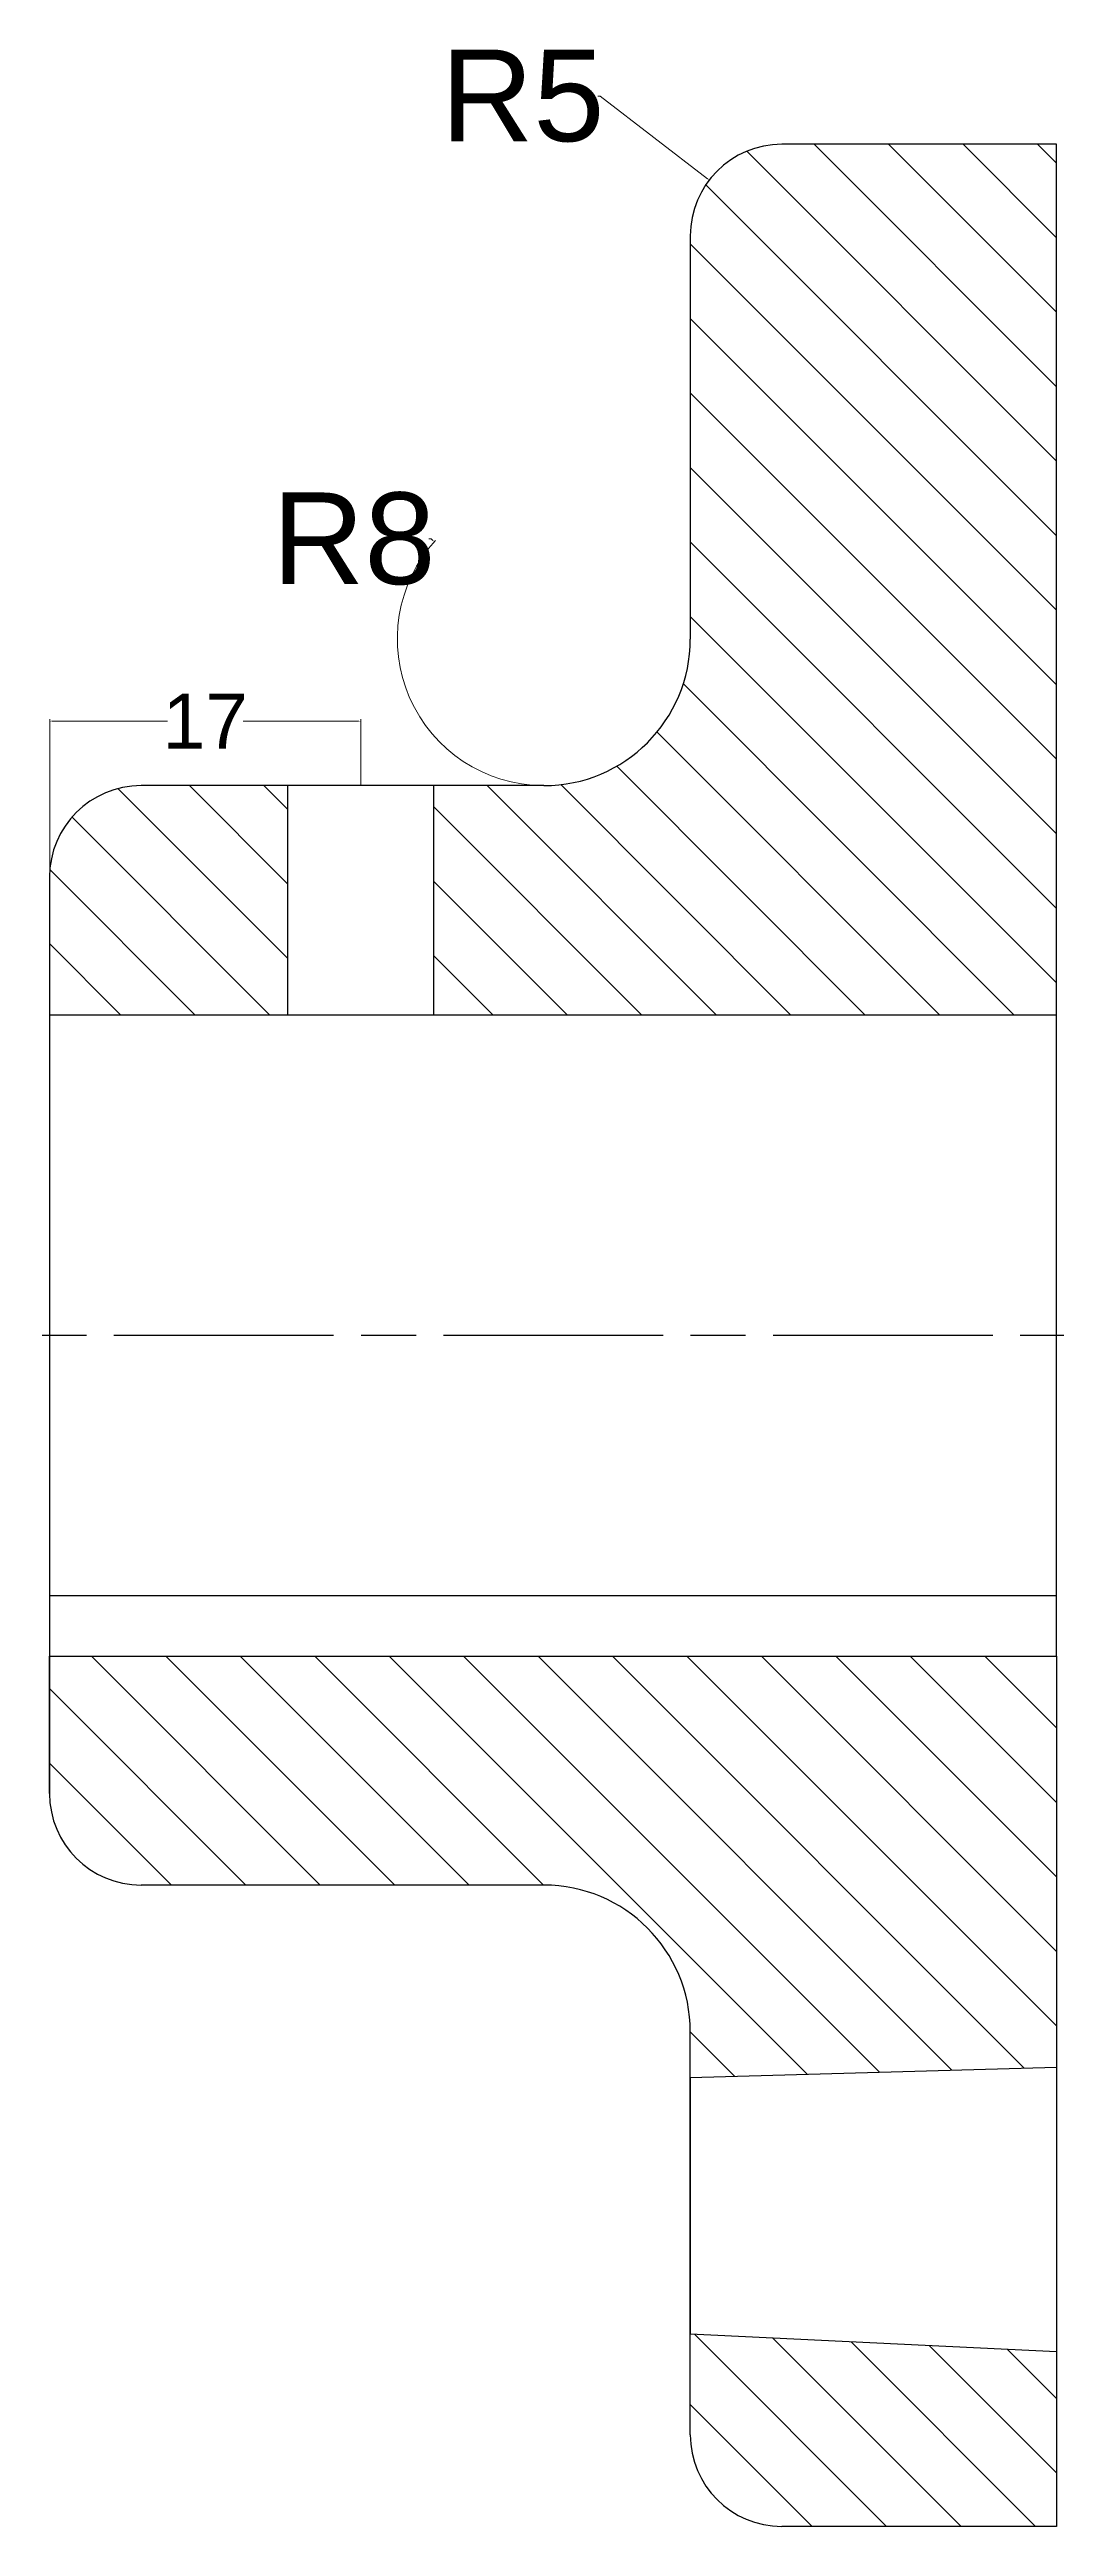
# Model space of a CAD drawing. Header units: inches. Extents: x -957 to 100, y -481 to 97.
# Drawn here: x -586.3 to -531.3, y -47.7 to 87.4 of the extents above; entities that cross this region are included whole.
import ezdxf

# ---------------------------------------------------------------- set-up
doc = ezdxf.new("R2010")
doc.units = ezdxf.units.IN
doc.header["$MEASUREMENT"] = 0
doc.linetypes.add('AM_ISO08W050', pattern=[18, 12, -1.5, 3, -1.5])
doc.layers.add('AM_5', color=3, linetype='Continuous', lineweight=15)
doc.styles.get("Standard").update_dxf_attribs({"font": 'arial.ttf'})
doc.dimstyles.new('AM_ANSI$0', dxfattribs={"dimtxt": 0.12, "dimasz": 0.12, "dimexe": 0.1, "dimexo": 0.05, "dimgap": 0.06, "dimtad": 0, "dimtih": 1, "dimtoh": 1, "dimdec": 4, "dimzin": 7, "dimdsep": 46, "dimtxsty": 'Standard', "dimcen": 0, "dimclrd": 256, "dimclre": 256, "dimclrt": 2, "dimadec": 0, "dimazin": 2, "dimtp": 0.1, "dimtm": 0.1, "dimtfac": 0.71, "dimtdec": 4, "dimtofl": 0, "dimtmove": 0, "dimatfit": 3, "dimfxl": 1, "dimtolj": 1, "dimtzin": 7, "dimlwd": -1, "dimlwe": -1, "dimarcsym": 1})
doc.dimstyles.new('AM_ANSI$4', dxfattribs={"dimtxt": 0.12, "dimasz": 0.12, "dimexe": 0.1, "dimexo": 0.05, "dimgap": 0.06, "dimtad": 0, "dimtih": 1, "dimtoh": 1, "dimdec": 4, "dimzin": 7, "dimdsep": 46, "dimtxsty": 'Standard', "dimcen": 0, "dimclrd": 256, "dimclre": 256, "dimclrt": 2, "dimadec": 0, "dimazin": 2, "dimtp": 0.1, "dimtm": 0.1, "dimtfac": 0.71, "dimtdec": 4, "dimtofl": 0, "dimtmove": 0, "dimatfit": 0, "dimfxl": 1, "dimtolj": 1, "dimtzin": 7, "dimlwd": -1, "dimlwe": -1, "dimarcsym": 1})

# ---------------------------------------------------------------- blocks, each defined once
blk = doc.blocks.new('*D33')
at = {"layer": 'AM_5', "linetype": 'ByBlock', "transparency": 16777216}
for p, q in [((-565.43, 60.72), (-565.55, 60.72)), ((-565.34, 60.65), (-565.43, 60.72))]:
    blk.add_line(p, q, dxfattribs=at)
blk.add_arc((-559.27, 55.26), 8, 137.7262, 269.6419, dxfattribs=at)
at = {"layer": 'AM_5', "transparency": 16777216}
blk.add_solid([(-565.33, 60.66), (-565.36, 60.63), (-565.25, 60.57)], dxfattribs=at)
at = {"layer": 'Defpoints', "color": 0, "transparency": 16777216}
for p in [(-565.25, 60.57), (-559.27, 55.26)]:
    blk.add_point(p, dxfattribs=at)
at = {"layer": 'AM_5', "color": 2, "transparency": 16777216, "insert": (-569.65, 60.72), "char_height": 0.12, "attachment_point": 5}
blk.add_mtext('\\A1;{\\H5;R8}', dxfattribs=at)
blk = doc.blocks.new('*D35')
at = {"layer": 'AM_5', "linetype": 'ByBlock', "transparency": 16777216}
for p, q in [((-556.19, 84.89), (-556.31, 84.89)), ((-550.33, 80.38), (-556.19, 84.89))]:
    blk.add_line(p, q, dxfattribs=at)
at = {"layer": 'AM_5', "transparency": 16777216}
blk.add_solid([(-550.31, 80.4), (-550.34, 80.36), (-550.23, 80.31)], dxfattribs=at)
at = {"layer": 'Defpoints', "color": 0, "transparency": 16777216}
for p in [(-550.23, 80.31), (-546.27, 77.26)]:
    blk.add_point(p, dxfattribs=at)
at = {"layer": 'AM_5', "color": 2, "transparency": 16777216, "insert": (-560.42, 84.89), "char_height": 0.12, "attachment_point": 5}
blk.add_mtext('\\A1;{\\H5;R5}', dxfattribs=at)
blk = doc.blocks.new('*D37')
at = {"layer": 'AM_5', "linetype": 'ByBlock', "transparency": 16777216}
for p, q in [((-586.25, 42.67), (-586.25, 50.88)), ((-586.13, 50.78), (-579.83, 50.78)), ((-569.39, 50.78), (-575.69, 50.78)), ((-569.27, 47.31), (-569.27, 50.88))]:
    blk.add_line(p, q, dxfattribs=at)
at = {"layer": 'AM_5', "transparency": 16777216}
for points in [[(-586.13, 50.8), (-586.13, 50.76), (-586.25, 50.78)], [(-569.39, 50.8), (-569.39, 50.76), (-569.27, 50.78)]]:
    blk.add_solid(points, dxfattribs=at)
at = {"layer": 'Defpoints', "color": 0, "transparency": 16777216}
for p in [(-586.25, 50.78), (-569.27, 47.26), (-586.25, 42.62)]:
    blk.add_point(p, dxfattribs=at)
at = {"layer": 'AM_5', "color": 2, "transparency": 16777216, "insert": (-577.76, 50.78), "char_height": 0.12, "attachment_point": 5}
blk.add_mtext('\\A1;{\\H3;17}', dxfattribs=at)

msp = doc.modelspace()

# ---------------------------------------------------------------- hatches: boundary and pattern name
h = msp.add_hatch()
h.set_pattern_fill('ANSI31', color=256, scale=23, angle=90)
h.set_pattern_definition([(135, (45.9848, 0), (-2.032932, -2.032932), [])])
h.paths.add_polyline_path([(-531.26735, 82.25873), (-546.26735, 82.25873, 0.414213562), (-551.26735, 77.25873), (-551.26735, 55.25873, -0.414213562), (-559.26735, 47.25873), (-565.26735, 47.25873), (-565.26735, 34.75873), (-531.26735, 34.75873)])
h.paths.add_polyline_path([(-581.26735, 47.25873, 0.414213562), (-586.26735, 42.25873), (-586.26735, 34.75873), (-573.26735, 34.75873), (-573.26735, 47.25873)])
h.paths.add_polyline_path([(-586.26735, -0.24127), (-586.26735, -7.74127, 0.414213562), (-581.26735, -12.74127), (-559.26735, -12.74127, -0.414213562), (-551.26735, -20.74127), (-551.26735, -23.24127), (-531.26735, -22.68558), (-531.26735, -0.24127)])
edge = h.paths.add_edge_path()
edge.add_arc((-546.26735, -42.74127), 5, 180, 270)
edge.add_line((-546.26735, -47.74127), (-531.26735, -47.74127))
edge.add_line((-531.26735, -47.74127), (-531.26735, -38.21057))
edge.add_line((-531.26735, -38.21057), (-551.26735, -37.24127))
edge.add_line((-551.26735, -37.24127), (-551.26735, -42.74127))

# ---------------------------------------------------------------- linework, layer by layer
for p, q in [((-531.26735, 82.25873), (-546.26735, 82.25873)), ((-531.26735, 34.75873), (-531.26735, 82.25873)), ((-551.26735, 77.25873), (-551.26735, 55.25873)), ((-559.26735, 47.25873), (-581.26735, 47.25873)), ((-586.26735, 42.25873), (-586.26735, 34.75873)), ((-586.26735, 42.25873), (-586.26735, -7.74127)), ((-586.26735, 34.75873), (-531.26735, 34.75873)), ((-531.26735, -0.24127), (-531.26735, 34.75873)), ((-586.26735, 3.05873), (-531.26735, 3.05873)), ((-586.26735, -7.74127), (-586.26735, -0.24127)), ((-586.26735, -0.24127), (-531.26735, -0.24127)), ((-531.26735, -0.24127), (-531.26735, -47.74127)), ((-559.26735, -12.74127), (-581.26735, -12.74127)), ((-551.26735, -42.74127), (-551.26735, -20.74127)), ((-551.26735, -23.24127), (-531.26735, -22.68558)), ((-551.26735, -23.24127), (-551.26735, -37.24127)), ((-531.26735, -38.21057), (-551.26735, -37.24127)), ((-531.26735, -47.74127), (-546.26735, -47.74127))]:
    msp.add_line(p, q)
at = {"linetype": 'AM_ISO08W050'}
msp.add_xline((-632.25216, 17.25873), (-1, 0), dxfattribs=at)
msp.add_lwpolyline([(-565.26735, 47.25873), (-573.26735, 47.25873), (-573.26735, 34.75873), (-565.26735, 34.75873)], close=True)
for centre, radius, start, end in [((-546.26735, 77.25873), 5, 90, 180), ((-559.26735, 55.25873), 8, 270, 0), ((-581.26735, 42.25873), 5, 90, 180), ((-581.26735, -7.74127), 5, 180, 270), ((-559.26735, -20.74127), 8, 0, 90), ((-546.26735, -42.74127), 5, 180, 270)]:
    msp.add_arc(centre, radius, start, end)

# ---------------------------------------------------------------- dimensions: what is measured, and where the dimension line sits
at = {"layer": 'AM_5'}
for center, mpoint, text, picture, middle in [((-546.26735, 77.25873), (-550.23091, 80.30671), '{\\H5;R5}', '*D35', (-560.42489, 84.89289)), ((-559.26735, 55.25873), (-565.25366, 60.56571), '{\\H5;R8}', '*D33', (-569.64974, 60.72492))]:
    dim = msp.add_radius_dim(center=center, mpoint=mpoint, text=text, dimstyle='AM_ANSI$4', override={"dimpost": ''}, dxfattribs=at)
    dim.commit()
    dim.dimension.update_dxf_attribs({"geometry": picture, "text_midpoint": middle, "dimtype": 164})
dim = msp.add_linear_dim(base=(-586.25439, 50.78397), p1=(-569.26735, 47.25873), p2=(-586.25439, 42.61839), text='{\\H3;17}', dimstyle='AM_ANSI$0', override={"dimpost": ''}, dxfattribs=at)
dim.commit()
dim.dimension.update_dxf_attribs({"geometry": '*D37', "text_midpoint": (-577.76087, 50.78397)})

doc.saveas('drawing.dxf')
